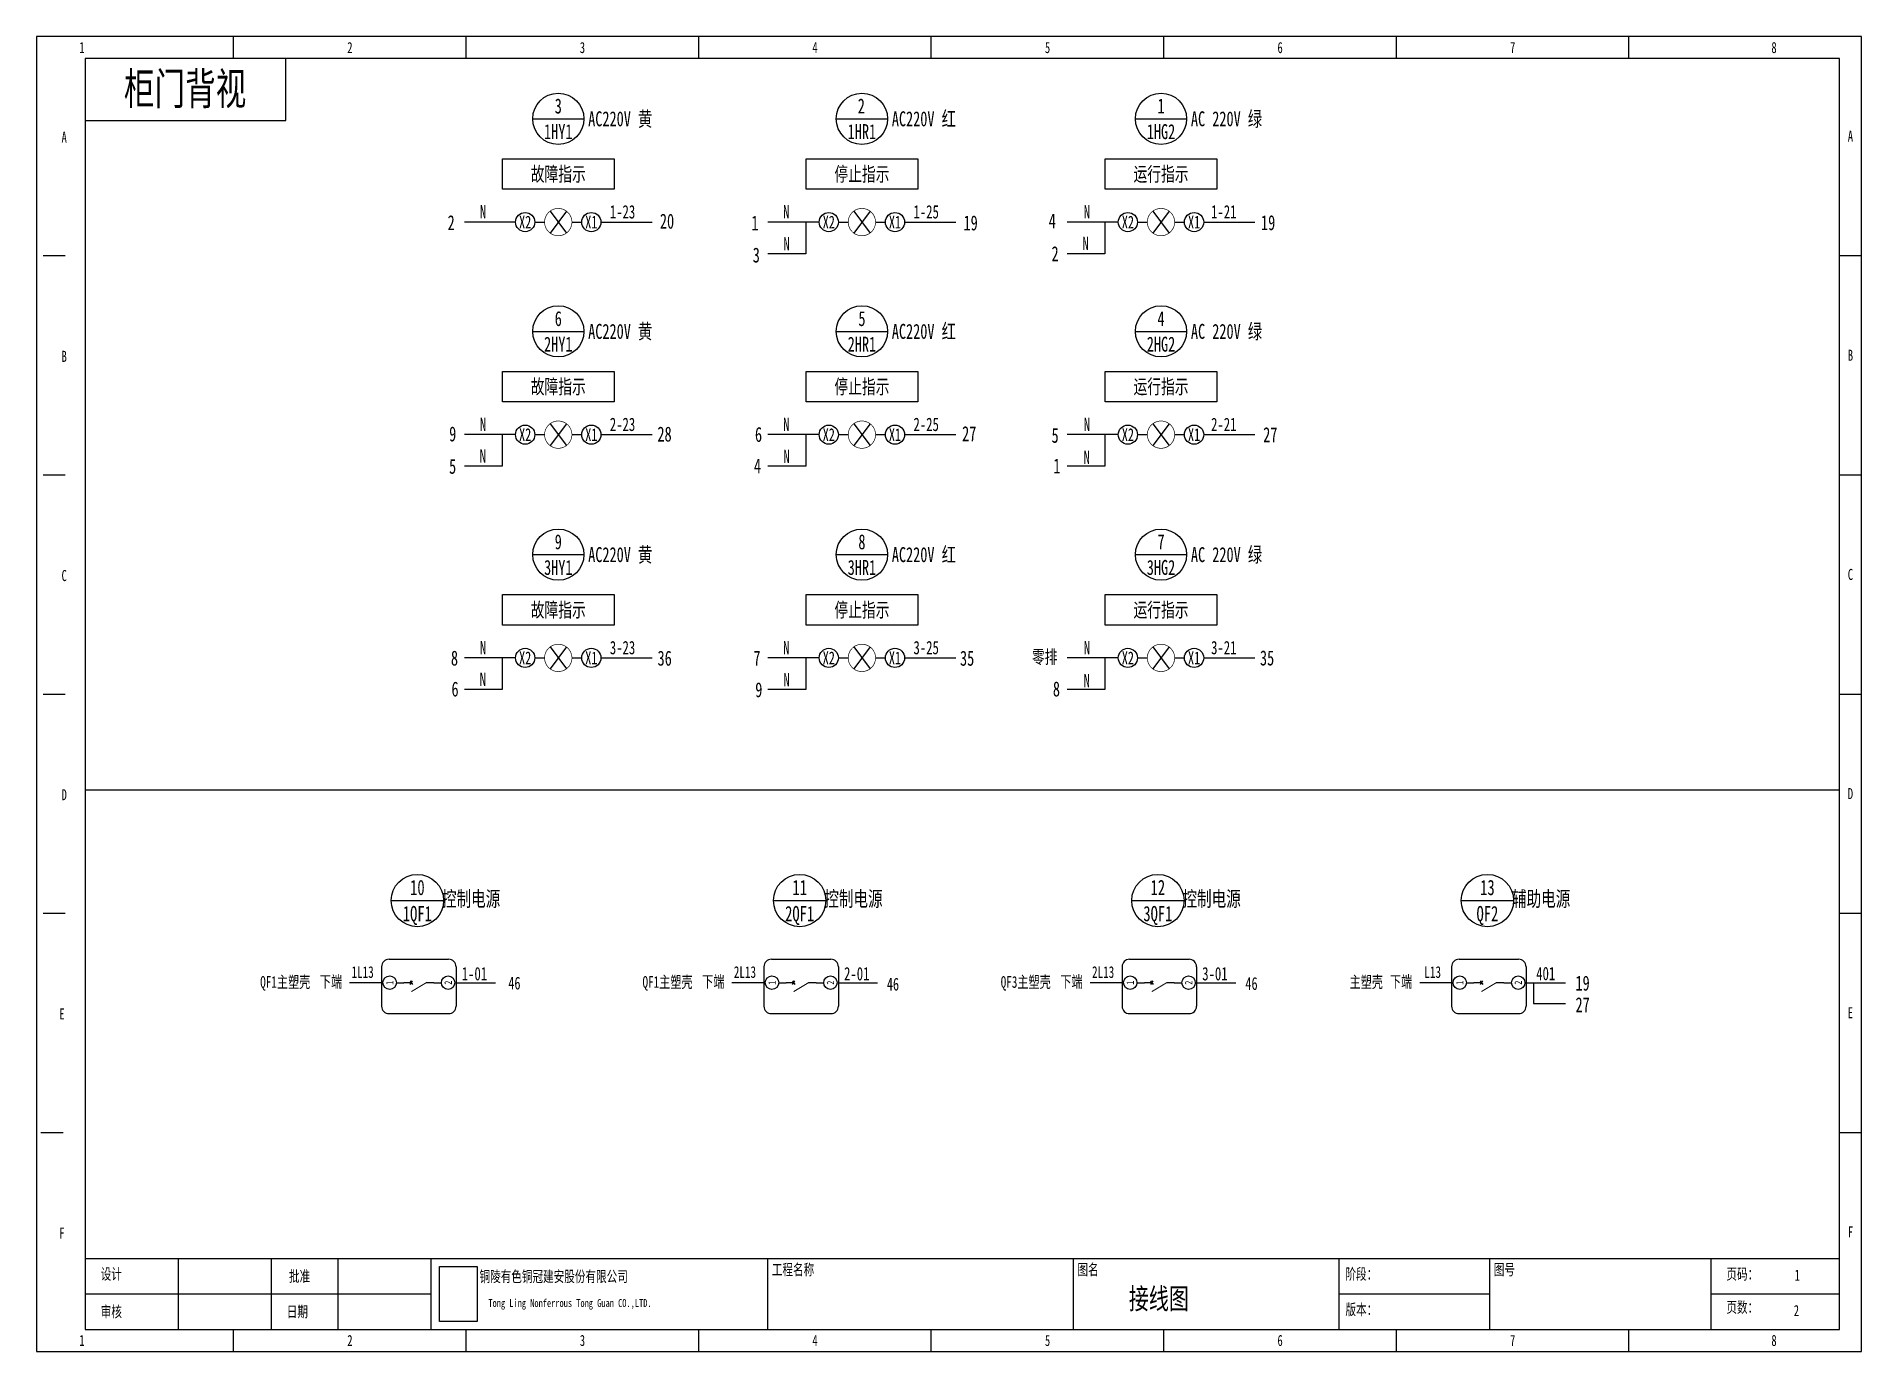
# Model space of a CAD drawing. Header units: millimetres. Extents: x 401220 to 2750366, y -101310 to 943175.
# Drawn here: x 1110437 to 1171020, y 390497 to 434170 of the extents above; entities that cross this region are included whole.
import ezdxf
from ezdxf.enums import TextEntityAlignment as Align

# ---------------------------------------------------------------- set-up
doc = ezdxf.new("R2010")
doc.units = ezdxf.units.MM
doc.styles.add('IDQSTYLE', font='NSimSun.ttf', dxfattribs={"width": 0.7})

msp = doc.modelspace()

# ---------------------------------------------------------------- texts
at = {"style": 'IDQSTYLE', "width": 0.7}
for s, p in [('1', (1111943.83411, 433508.16876)), ('2', (1120840.1531, 433508.16876)), ('3', (1128560.09934, 433508.16876)), ('4', (1136280.04557, 433508.16876)), ('5', (1143999.99181, 433508.16876)), ('6', (1151719.93805, 433508.16876)), ('7', (1159439.88428, 433508.16876)), ('8', (1168115.63338, 433508.16876)), ('A', (1111355.64773, 430530.47521)), ('A', (1170652.18715, 430567.23686)), ('B', (1111355.64773, 423251.66876)), ('B', (1170652.18715, 423288.43041)), ('C', (1111355.64773, 415972.86231)), ('C', (1170652.18715, 416009.62396)), ('D', (1111355.64773, 408694.05586)), ('D', (1170652.18715, 408730.8175)), ('E', (1111282.12443, 401415.24941)), ('E', (1170652.18715, 401452.01105)), ('F', (1111282.12443, 394136.44295)), ('F', (1170652.18715, 394173.2046)), ('1', (1111943.83411, 390570.56303)), ('2', (1120840.1531, 390570.56303)), ('3', (1128560.09934, 390570.56303)), ('4', (1136280.04557, 390570.56303)), ('5', (1143999.99181, 390570.56303)), ('6', (1151719.93805, 390570.56303)), ('7', (1159439.88428, 390570.56303)), ('8', (1168115.63338, 390570.56303))]:
    msp.add_text(s, height=368.35172, dxfattribs=at).set_placement(p, align=Align.BOTTOM_CENTER)
msp.add_text('柜门背视', height=1063.019276, dxfattribs=at).set_placement((1115370.94777, 432456.04341), align=Align.MIDDLE)
for s, height, p in [('3', 496.07566, (1127757.93934, 431860.90499)), ('2', 496.07566, (1137817.09266, 431860.90499)), ('1', 496.07566, (1147766.68721, 431860.90499)), ('1HY1', 496.075662, (1127757.93934, 431010.48957)), ('1HR1', 496.075662, (1137837.82219, 431010.48957)), ('1HG2', 496.075662, (1147766.68721, 431010.48957)), ('故障指示', 478.358674, (1127757.93934, 429601.47231)), ('停止指示', 478.358674, (1137837.82219, 429600.40391)), ('运行指示', 478.358674, (1147766.68721, 429601.47231)), ('N', 443.10416, (1125259.89672, 428348.05324)), ('1-23', 443.104155, (1129890.6126, 428348.05324)), ('N', 443.10416, (1135326.0005, 428348.05324)), ('1-25', 443.104155, (1139970.63181, 428348.05324)), ('N', 443.10416, (1145306.41903, 428348.05324)), ('1-21', 443.104155, (1149850.2513, 428348.05324)), ('2', 496.07566, (1124201.67417, 427986.188)), ('X2', 425.20771, (1126658.06906, 428005.68836)), ('X1', 425.20771, (1128854.97557, 428005.68836)), ('20', 497.818624, (1131367.47548, 428035.85788)), ('1', 496.07566, (1134286.75574, 427975.71588)), ('X2', 425.20771, (1136737.95192, 428005.68836)), ('X1', 425.20771, (1138934.85842, 428005.68836)), ('19', 497.818624, (1141445.98702, 427978.23224)), ('4', 496.07566, (1144156.04626, 428042.39576)), ('X2', 425.20771, (1146666.81694, 428005.68836)), ('X1', 425.20771, (1148863.72344, 428005.68836)), ('19', 497.818624, (1151322.97633, 427986.67558)), ('3', 496.07566, (1134330.4868, 426912.00509)), ('N', 443.10416, (1135336.35606, 427284.77372)), ('2', 496.07566, (1144249.9308, 426955.88542)), ('N', 443.10416, (1145263.45151, 427297.17214)), ('6', 496.07566, (1127757.93934, 424801.75942)), ('5', 496.07566, (1137837.82219, 424801.75942)), ('4', 496.07566, (1147766.68721, 424801.75942)), ('2HY1', 496.075662, (1127757.93934, 423951.344)), ('2HR1', 496.075662, (1137837.82219, 423951.344)), ('2HG2', 496.075662, (1147766.68721, 423951.344)), ('故障指示', 478.358674, (1127757.93934, 422542.32674)), ('停止指示', 478.358674, (1137837.82219, 422541.25834)), ('运行指示', 478.358674, (1147766.68721, 422542.32674)), ('9', 496.07566, (1124253.65717, 420971.23152)), ('N', 443.10416, (1125259.89672, 421288.90767)), ('X2', 425.20771, (1126658.06906, 420946.54279)), ('X1', 425.20771, (1128854.97557, 420946.54279)), ('2-23', 443.104155, (1129890.6126, 421288.90767)), ('28', 497.818624, (1131285.18101, 420965.85177)), ('6', 496.07566, (1134404.94544, 420954.67835)), ('N', 443.10416, (1135326.0005, 421288.90767)), ('X2', 425.20771, (1136737.95192, 420946.54279)), ('X1', 425.20771, (1138934.85842, 420946.54279)), ('2-25', 443.104155, (1139970.63181, 421288.90767)), ('27', 497.818624, (1141401.09137, 420978.94324)), ('5', 496.07566, (1144250.65048, 420924.13468)), ('N', 443.10416, (1145306.41903, 421288.90767)), ('X2', 425.20771, (1146666.81694, 420946.54279)), ('X1', 425.20771, (1148863.72344, 420946.54279)), ('2-21', 443.104155, (1149850.2513, 421288.90767)), ('27', 497.818624, (1151395.39598, 420945.55348)), ('N', 443.10416, (1125254.70363, 420238.02657)), ('5', 496.07566, (1124250.63474, 419895.19516)), ('4', 496.07566, (1134371.84209, 419908.93256)), ('N', 443.10416, (1135336.35606, 420225.62814)), ('1', 496.07566, (1144311.10419, 419906.77616)), ('N', 443.10416, (1145301.25707, 420195.71072)), ('9', 496.07566, (1127757.93934, 417387.60886)), ('8', 496.07566, (1137837.82219, 417387.60886)), ('7', 496.07566, (1147766.68721, 417387.60886)), ('3HY1', 496.075662, (1127757.93934, 416537.19344)), ('3HR1', 496.075662, (1137837.82219, 416537.19344)), ('3HG2', 496.075662, (1147766.68721, 416537.19344)), ('故障指示', 478.358674, (1127757.93934, 415128.17617)), ('停止指示', 478.358674, (1137837.82219, 415127.10777)), ('运行指示', 478.358674, (1147766.68721, 415128.17617)), ('N', 443.10416, (1125259.89672, 413874.7571)), ('3-23', 443.104155, (1129890.6126, 413874.7571)), ('N', 443.10416, (1135326.0005, 413874.7571)), ('3-25', 443.104155, (1139970.63181, 413874.7571)), ('零排', 443.104155, (1143905.28434, 413565.49746)), ('N', 443.10416, (1145306.41903, 413874.7571)), ('3-21', 443.104155, (1149850.2513, 413874.7571)), ('8', 496.07566, (1124311.74662, 413526.9691)), ('X2', 425.20771, (1126658.06906, 413532.39223)), ('X1', 425.20771, (1128854.97557, 413532.39223)), ('36', 497.818624, (1131289.95223, 413524.43732)), ('7', 496.07566, (1134352.68409, 413523.98385)), ('X2', 425.20771, (1136737.95192, 413532.39223)), ('X1', 425.20771, (1138934.85842, 413532.39223)), ('35', 497.818624, (1141329.37119, 413521.40273)), ('X2', 425.20771, (1146666.81694, 413532.39223)), ('X1', 425.20771, (1148863.72344, 413532.39223)), ('35', 497.818624, (1151287.20139, 413530.9903)), ('6', 496.07566, (1124330.63778, 412498.27007)), ('N', 443.10416, (1125254.70363, 412823.876)), ('9', 496.07566, (1134415.04739, 412474.20819)), ('N', 443.10416, (1135336.35606, 412811.47758)), ('8', 496.07566, (1144294.36073, 412501.45833)), ('N', 443.10416, (1145301.25707, 412781.56015)), ('10', 506.768077, (1123079.89112, 405908.53907)), ('11', 506.768077, (1135771.17451, 405908.53907)), ('12', 506.768077, (1147661.6117, 405908.53907)), ('13', 506.768077, (1158601.9829, 405908.53907)), ('控制电源', 506.768077, (1124864.58133, 405533.74607)), ('控制电源', 506.768077, (1137555.86472, 405533.74607)), ('控制电源', 506.768077, (1149446.3019, 405533.74607)), ('辅助电源', 506.768077, (1160386.67311, 405533.74607)), ('1QF1', 506.768077, (1123079.89112, 405039.7938)), ('2QF1', 506.768077, (1135771.17451, 405039.7938)), ('3QF1', 506.768077, (1147661.6117, 405039.7938)), ('QF2', 506.768077, (1158601.9829, 405039.7938)), ('1-01', 443.104155, (1124974.29858, 403044.6684)), ('46', 425.550404, (1126302.06684, 402733.83719)), ('2-01', 443.104155, (1137665.58198, 403044.6684)), ('46', 425.550404, (1138867.68135, 402698.46479)), ('3-01', 443.104155, (1149556.01916, 403044.6684)), ('46', 425.550404, (1150769.3676, 402719.0531)), ('401', 443.104155, (1160538.65013, 403050.737)), ('19', 497.818624, (1161760.16065, 402731.47209)), ('27', 497.818624, (1161763.1634, 402012.39465)), ('接线图', 696.184752, (1147695.877, 392253.67304))]:
    msp.add_text(s, height=height, dxfattribs=at).set_placement(p, align=Align.MIDDLE_CENTER)
for s, p in [('AC220V 黄', (1128750.09066, 431435.69728)), ('AC220V 红', (1138829.97352, 431435.69728)), ('AC 220V 绿', (1148758.83853, 431435.69728)), ('AC220V 黄', (1128750.09066, 424376.55171)), ('AC220V 红', (1138829.97352, 424376.55171)), ('AC 220V 绿', (1148758.83853, 424376.55171)), ('AC220V 黄', (1128750.09066, 416962.40115)), ('AC220V 红', (1138829.97352, 416962.40115)), ('AC 220V 绿', (1148758.83853, 416962.40115))]:
    msp.add_text(s, height=496.075662, dxfattribs=at).set_placement(p, align=Align.MIDDLE_LEFT)
at = {"ltscale": 0.8, "style": 'IDQSTYLE', "width": 0.7}
for s, p in [('QF1主塑壳', (1118694.36052, 402770.25257)), ('下端', (1120213.2239, 402781.93224)), ('1L13', (1121262.63075, 403099.40059)), ('QF1主塑壳', (1131385.64391, 402770.25257)), ('下端', (1132904.50729, 402781.93224)), ('2L13', (1133953.91414, 403099.40059)), ('QF3主塑壳', (1143276.08109, 402770.25257)), ('下端', (1144794.94447, 402781.93224)), ('2L13', (1145844.35133, 403099.40059)), ('主塑壳', (1154580.50199, 402770.25257)), ('下端', (1155735.31568, 402781.93224)), ('L13', (1156784.72253, 403099.40059))]:
    msp.add_text(s, height=387.24075, dxfattribs=at).set_placement(p, align=Align.MIDDLE_CENTER)
at = {"style": 'IDQSTYLE', "width": 0.7}
for s, p in [('1', (1122284.6986, 402746.69578)), ('2', (1124224.38796, 402746.69578)), ('1', (1134975.98199, 402746.69578)), ('2', (1136915.67135, 402746.69578)), ('1', (1146866.41918, 402746.69578)), ('2', (1148806.10853, 402746.69578)), ('1', (1157806.79038, 402746.69578)), ('2', (1159746.47974, 402746.69578))]:
    msp.add_text(s, height=247.11469, rotation=90, dxfattribs=at).set_placement(p, align=Align.CENTER)
for s, p in [('设计', (1112568.78213, 392776.26195)), ('批准', (1118818.26242, 392702.73865)), ('工程名称', (1134846.34127, 392923.30855)), ('图名', (1144992.55633, 392923.30855)), ('阶段：', (1153888.87532, 392776.26195)), ('图号', (1158814.93625, 392923.30855)), ('页码：', (1166534.88249, 392776.26195)), ('审核', (1112568.78213, 391526.36589)), ('日期', (1118744.73912, 391526.36589)), ('版本：', (1153888.87532, 391599.88919)), ('页数：', (1166534.88249, 391673.41249))]:
    msp.add_text(s, height=368.35172, dxfattribs=at).set_placement(p, align=Align.BOTTOM_LEFT)
for s, height, p in [('铜陵有色铜冠建安股份有限公司', 368.3517204, (1125142.87061, 393175.42321)), ('Tong Ling Nonferrous Tong Guan CO.,LTD.', 265.2132387, (1125436.9638, 392240.24804))]:
    msp.add_text(s, height=height, dxfattribs=at).set_placement(p, align=Align.TOP_LEFT)
for s, p in [('1', (1168887.62801, 392849.78525)), ('2', (1168858.24426, 391673.41249))]:
    msp.add_text(s, height=368.35172, dxfattribs=at).set_placement(p, align=Align.CENTER)

# ---------------------------------------------------------------- linework, layer by layer
at = {"ltscale": 4}
for p, q in [((1116980.17998, 433434.64546), (1116980.17998, 434169.87843)), ((1124700.12622, 433434.64546), (1124700.12622, 434169.87843)), ((1132420.07246, 433434.64546), (1132420.07246, 434169.87843)), ((1140140.01869, 433434.64546), (1140140.01869, 434169.87843)), ((1147859.96493, 433434.64546), (1147859.96493, 434169.87843)), ((1155579.91116, 433434.64546), (1155579.91116, 434169.87843)), ((1163299.8574, 433434.64546), (1163299.8574, 434169.87843)), ((1110657.1764, 426891.07198), (1111392.40938, 426891.07198)), ((1170284.57066, 426891.07198), (1171019.80363, 426891.07198)), ((1110657.1764, 419612.26553), (1111392.40938, 419612.26553)), ((1170284.57066, 419612.26553), (1171019.80363, 419612.26553)), ((1110657.1764, 412333.45908), (1111392.40938, 412333.45908)), ((1170284.57066, 412333.45908), (1171019.80363, 412333.45908)), ((1110657.1764, 405054.65263), (1111392.40938, 405054.65263)), ((1170284.57066, 405054.65263), (1171019.80363, 405054.65263)), ((1110583.6531, 397775.84618), (1111318.88608, 397775.84618)), ((1170284.57066, 397775.84618), (1171019.80363, 397775.84618)), ((1112054.11905, 393585.01822), (1170284.57066, 393585.01822)), ((1115142.09755, 393585.01822), (1115142.09755, 391232.2727)), ((1118230.07604, 393585.01822), (1118230.07604, 391232.2727)), ((1120435.77497, 393585.01822), (1120435.77497, 391232.2727)), ((1123523.75346, 393585.01822), (1123523.75346, 391232.2727)), ((1134699.29468, 393585.01822), (1134699.29468, 391232.2727)), ((1144845.50973, 393585.01822), (1144845.50973, 391232.2727)), ((1153668.30543, 393585.01822), (1153668.30543, 391232.2727)), ((1158667.88966, 393585.01822), (1158667.88966, 391232.2727)), ((1166020.21941, 393585.01822), (1166020.21941, 391232.2727)), ((1112054.11905, 392408.64546), (1123523.75346, 392408.64546)), ((1153668.30543, 392408.64546), (1158667.88966, 392408.64546)), ((1166020.21941, 392408.64546), (1170284.57066, 392408.64546)), ((1116980.17998, 390497.03973), (1116980.17998, 391232.2727)), ((1124700.12622, 390497.03973), (1124700.12622, 391232.2727)), ((1132420.07246, 390497.03973), (1132420.07246, 391232.2727)), ((1140140.01869, 390497.03973), (1140140.01869, 391232.2727)), ((1147859.96493, 390497.03973), (1147859.96493, 391232.2727)), ((1155579.91116, 390497.03973), (1155579.91116, 391232.2727)), ((1163299.8574, 390497.03973), (1163299.8574, 391232.2727))]:
    msp.add_line(p, q, dxfattribs=at)
for p, q in [((1120246.65986, 433434.64546), (1112054.11905, 433434.64546)), ((1112054.11905, 431374.99484), (1118710.39226, 431374.99484)), ((1126907.52392, 431435.69728), (1128608.35476, 431435.69728)), ((1136987.40677, 431435.69728), (1138688.23761, 431435.69728)), ((1146916.27179, 431435.69728), (1148617.10263, 431435.69728)), ((1125906.56512, 430105.94498), (1129609.31355, 430105.94498)), ((1125906.56512, 429096.99963), (1125906.56512, 430105.94498)), ((1129609.31355, 430105.94498), (1129609.31355, 429096.99963)), ((1135986.44798, 430105.94498), (1139689.19641, 430105.94498)), ((1135986.44798, 429096.99963), (1135986.44798, 430105.94498)), ((1139689.19641, 430105.94498), (1139689.19641, 429096.99963)), ((1145915.31299, 430105.94498), (1149618.06143, 430105.94498)), ((1145915.31299, 429096.99963), (1145915.31299, 430105.94498)), ((1149618.06143, 430105.94498), (1149618.06143, 429096.99963)), ((1129609.31355, 429096.99963), (1125906.56512, 429096.99963)), ((1139689.19641, 429096.99963), (1135986.44798, 429096.99963)), ((1149618.06143, 429096.99963), (1145915.31299, 429096.99963)), ((1127484.38957, 428368.53233), (1128028.65544, 427642.8445)), ((1137564.27243, 428368.53233), (1138108.5383, 427642.8445)), ((1147493.13744, 428368.53233), (1148037.40331, 427642.8445)), ((1126340.5803, 428005.68825), (1124639.74946, 428005.68825)), ((1126976.97485, 428005.68836), (1127189.57889, 428005.68842)), ((1127189.57889, 428005.68842), (1127302.96762, 428005.68842)), ((1128210.0774, 428005.68842), (1128323.46612, 428005.68842)), ((1128323.46612, 428005.68842), (1128536.06978, 428005.68836)), ((1129175.29837, 428005.68825), (1130876.12921, 428005.68825)), ((1136420.46316, 428005.68825), (1134719.63232, 428005.68825)), ((1135970.66879, 428005.68825), (1135970.66879, 426956.49678)), ((1137056.8577, 428005.68836), (1137269.46175, 428005.68842)), ((1137269.46175, 428005.68842), (1137382.85047, 428005.68842)), ((1138289.96025, 428005.68842), (1138403.34898, 428005.68842)), ((1138403.34898, 428005.68842), (1138615.95264, 428005.68836)), ((1139255.18123, 428005.68825), (1140956.01207, 428005.68825)), ((1146349.32817, 428005.68825), (1144648.49733, 428005.68825)), ((1145899.5338, 428005.68825), (1145899.5338, 426956.49678)), ((1146985.72272, 428005.68836), (1147198.32677, 428005.68842)), ((1147198.32677, 428005.68842), (1147311.71549, 428005.68842)), ((1148218.82527, 428005.68842), (1148332.21399, 428005.68842)), ((1148332.21399, 428005.68842), (1148544.81766, 428005.68836)), ((1149184.04624, 428005.68825), (1150884.87708, 428005.68825)), ((1135970.66879, 426956.49678), (1134719.63232, 426956.49678)), ((1145899.5338, 426956.49678), (1144648.49733, 426956.49678)), ((1126907.52392, 424376.55171), (1128608.35476, 424376.55171)), ((1136987.40677, 424376.55171), (1138688.23761, 424376.55171)), ((1146916.27179, 424376.55171), (1148617.10263, 424376.55171)), ((1125906.56512, 423046.79941), (1129609.31355, 423046.79941)), ((1125906.56512, 422037.85406), (1125906.56512, 423046.79941)), ((1129609.31355, 423046.79941), (1129609.31355, 422037.85406)), ((1135986.44798, 423046.79941), (1139689.19641, 423046.79941)), ((1135986.44798, 422037.85406), (1135986.44798, 423046.79941)), ((1139689.19641, 423046.79941), (1139689.19641, 422037.85406)), ((1145915.31299, 423046.79941), (1149618.06143, 423046.79941)), ((1145915.31299, 422037.85406), (1145915.31299, 423046.79941)), ((1149618.06143, 423046.79941), (1149618.06143, 422037.85406)), ((1129609.31355, 422037.85406), (1125906.56512, 422037.85406)), ((1139689.19641, 422037.85406), (1135986.44798, 422037.85406)), ((1149618.06143, 422037.85406), (1145915.31299, 422037.85406)), ((1127484.38957, 421309.38676), (1128028.65544, 420583.69893)), ((1137564.27243, 421309.38676), (1138108.5383, 420583.69893)), ((1147493.13744, 421309.38676), (1148037.40331, 420583.69893)), ((1126340.5803, 420946.54268), (1124639.74946, 420946.54268)), ((1125890.78593, 420946.54268), (1125890.78593, 419897.3512)), ((1126976.97485, 420946.54279), (1127189.57889, 420946.54285)), ((1127189.57889, 420946.54285), (1127302.96762, 420946.54285)), ((1128210.0774, 420946.54285), (1128323.46612, 420946.54285)), ((1128323.46612, 420946.54285), (1128536.06978, 420946.54279)), ((1129175.29837, 420946.54268), (1130876.12921, 420946.54268)), ((1136420.46316, 420946.54268), (1134719.63232, 420946.54268)), ((1135970.66879, 420946.54268), (1135970.66879, 419897.3512)), ((1137056.8577, 420946.54279), (1137269.46175, 420946.54285)), ((1137269.46175, 420946.54285), (1137382.85047, 420946.54285)), ((1138289.96025, 420946.54285), (1138403.34898, 420946.54285)), ((1138403.34898, 420946.54285), (1138615.95264, 420946.54279)), ((1139255.18123, 420946.54268), (1140956.01207, 420946.54268)), ((1146349.32817, 420946.54268), (1144648.49733, 420946.54268)), ((1145899.5338, 420946.54268), (1145899.5338, 419897.3512)), ((1146985.72272, 420946.54279), (1147198.32677, 420946.54285)), ((1147198.32677, 420946.54285), (1147311.71549, 420946.54285)), ((1148218.82527, 420946.54285), (1148332.21399, 420946.54285)), ((1148332.21399, 420946.54285), (1148544.81766, 420946.54279)), ((1149184.04624, 420946.54268), (1150884.87708, 420946.54268)), ((1125890.78593, 419897.3512), (1124639.74946, 419897.3512)), ((1135970.66879, 419897.3512), (1134719.63232, 419897.3512)), ((1145899.5338, 419897.3512), (1144648.49733, 419897.3512)), ((1126907.52392, 416962.40115), (1128608.35476, 416962.40115)), ((1136987.40677, 416962.40115), (1138688.23761, 416962.40115)), ((1146916.27179, 416962.40115), (1148617.10263, 416962.40115)), ((1125906.56512, 415632.64885), (1129609.31355, 415632.64885)), ((1125906.56512, 414623.7035), (1125906.56512, 415632.64885)), ((1129609.31355, 415632.64885), (1129609.31355, 414623.7035)), ((1135986.44798, 415632.64885), (1139689.19641, 415632.64885)), ((1135986.44798, 414623.7035), (1135986.44798, 415632.64885)), ((1139689.19641, 415632.64885), (1139689.19641, 414623.7035)), ((1145915.31299, 415632.64885), (1149618.06143, 415632.64885)), ((1145915.31299, 414623.7035), (1145915.31299, 415632.64885)), ((1149618.06143, 415632.64885), (1149618.06143, 414623.7035)), ((1129609.31355, 414623.7035), (1125906.56512, 414623.7035)), ((1139689.19641, 414623.7035), (1135986.44798, 414623.7035)), ((1149618.06143, 414623.7035), (1145915.31299, 414623.7035)), ((1127484.38957, 413895.23619), (1128028.65544, 413169.54837)), ((1137564.27243, 413895.23619), (1138108.5383, 413169.54837)), ((1147493.13744, 413895.23619), (1148037.40331, 413169.54837)), ((1126340.5803, 413532.39212), (1124639.74946, 413532.39212)), ((1125890.78593, 413532.39212), (1125890.78593, 412483.20064)), ((1126976.97485, 413532.39223), (1127189.57889, 413532.39228)), ((1127189.57889, 413532.39228), (1127302.96762, 413532.39228)), ((1128210.0774, 413532.39228), (1128323.46612, 413532.39228)), ((1128323.46612, 413532.39228), (1128536.06978, 413532.39223)), ((1129175.29837, 413532.39212), (1130876.12921, 413532.39212)), ((1136420.46316, 413532.39212), (1134719.63232, 413532.39212)), ((1135970.66879, 413532.39212), (1135970.66879, 412483.20064)), ((1137056.8577, 413532.39223), (1137269.46175, 413532.39228)), ((1137269.46175, 413532.39228), (1137382.85047, 413532.39228)), ((1138289.96025, 413532.39228), (1138403.34898, 413532.39228)), ((1138403.34898, 413532.39228), (1138615.95264, 413532.39223)), ((1139255.18123, 413532.39212), (1140956.01207, 413532.39212)), ((1146349.32817, 413532.39212), (1144648.49733, 413532.39212)), ((1145899.5338, 413532.39212), (1145899.5338, 412483.20064)), ((1146985.72272, 413532.39223), (1147198.32677, 413532.39228)), ((1147198.32677, 413532.39228), (1147311.71549, 413532.39228)), ((1148218.82527, 413532.39228), (1148332.21399, 413532.39228)), ((1148332.21399, 413532.39228), (1148544.81766, 413532.39223)), ((1149184.04624, 413532.39212), (1150884.87708, 413532.39212)), ((1125890.78593, 412483.20064), (1124639.74946, 412483.20064)), ((1135970.66879, 412483.20064), (1134719.63232, 412483.20064)), ((1145899.5338, 412483.20064), (1144648.49733, 412483.20064)), ((1112054.11905, 409145.62105), (1170284.57066, 409145.62105)), ((1122211.14585, 405474.16643), (1123948.63639, 405474.16643)), ((1134902.42924, 405474.16643), (1136639.91979, 405474.16643)), ((1146792.86642, 405474.16643), (1148530.35697, 405474.16643)), ((1157733.23762, 405474.16643), (1159470.72817, 405474.16643)), ((1122139.33522, 403523.0766), (1124116.25277, 403523.0766)), ((1134830.61861, 403523.0766), (1136807.53616, 403523.0766)), ((1146721.05579, 403523.0766), (1148697.97335, 403523.0766)), ((1157661.427, 403523.0766), (1159638.34455, 403523.0766)), ((1121892.22052, 403275.96191), (1121892.22052, 401964.81244)), ((1124363.36747, 403275.96191), (1124363.36747, 401964.81192)), ((1134583.50392, 403275.96191), (1134583.50392, 401964.81244)), ((1137054.65086, 403275.96191), (1137054.65086, 401964.81192)), ((1146473.9411, 403275.96191), (1146473.9411, 401964.81244)), ((1148945.08804, 403275.96191), (1148945.08804, 401964.81192)), ((1157414.3123, 403275.96191), (1157414.3123, 401964.81244)), ((1159885.45925, 403275.96191), (1159885.45925, 401964.81192)), ((1121563.44171, 402743.32456), (1120831.98221, 402743.32456)), ((1121889.61665, 402743.32456), (1121158.15716, 402743.32456)), ((1122383.54448, 402746.69578), (1122633.56461, 402746.69578)), ((1122880.6793, 402746.69576), (1122633.56461, 402746.69578)), ((1122837.46223, 402811.56886), (1122923.89637, 402681.82267)), ((1122845.31987, 402681.82267), (1122922.32485, 402811.56885)), ((1123622.02338, 402746.6957), (1123374.90869, 402746.69572)), ((1123622.02338, 402746.69578), (1123878.42739, 402746.69578)), ((1124363.36747, 402746.69578), (1125668.91464, 402746.69578)), ((1134254.7251, 402743.32456), (1133523.26561, 402743.32456)), ((1134580.90005, 402743.32456), (1133849.44055, 402743.32456)), ((1135074.82787, 402746.69578), (1135324.848, 402746.69578)), ((1135571.96269, 402746.69576), (1135324.848, 402746.69578)), ((1135528.74562, 402811.56886), (1135615.17976, 402681.82267)), ((1135536.60326, 402681.82267), (1135613.60825, 402811.56885)), ((1136313.30678, 402746.6957), (1136066.19208, 402746.69572)), ((1136313.30678, 402746.69578), (1136569.71078, 402746.69578)), ((1137054.65086, 402746.69578), (1138360.19804, 402746.69578)), ((1146145.16229, 402743.32456), (1145413.70279, 402743.32456)), ((1146471.33723, 402743.32456), (1145739.87774, 402743.32456)), ((1146965.26505, 402746.69578), (1147215.28518, 402746.69578)), ((1147462.39988, 402746.69576), (1147215.28518, 402746.69578)), ((1147419.18281, 402811.56886), (1147505.61695, 402681.82267)), ((1147427.04045, 402681.82267), (1147504.04543, 402811.56885)), ((1148203.74396, 402746.6957), (1147956.62927, 402746.69572)), ((1148203.74396, 402746.69578), (1148460.14796, 402746.69578)), ((1148945.08804, 402746.69578), (1150250.63522, 402746.69578)), ((1157085.53349, 402743.32456), (1156354.07399, 402743.32456)), ((1157411.70843, 402743.32456), (1156680.24894, 402743.32456)), ((1157905.63626, 402746.69578), (1158155.65639, 402746.69578)), ((1158402.77108, 402746.69576), (1158155.65639, 402746.69578)), ((1158359.55401, 402811.56886), (1158445.98815, 402681.82267)), ((1158367.41165, 402681.82267), (1158444.41663, 402811.56885)), ((1159144.11516, 402746.6957), (1158897.00047, 402746.69572)), ((1159144.11516, 402746.69578), (1159400.51916, 402746.69578)), ((1159885.45925, 402746.69578), (1161191.00642, 402746.69578)), ((1160134.93846, 402746.69578), (1160134.93846, 402051.37516)), ((1122139.33522, 401717.69722), (1124116.25277, 401717.69722)), ((1134830.61861, 401717.69722), (1136807.53616, 401717.69722)), ((1146721.05579, 401717.69722), (1148697.97335, 401717.69722)), ((1157661.427, 401717.69722), (1159638.34455, 401717.69722)), ((1160134.93846, 402051.37516), (1161191.00642, 402051.37516))]:
    msp.add_line(p, q)
for points in [[(1110436.60651, 390497.03973), (1171019.80363, 390497.03973), (1171019.80363, 434169.87843), (1110436.60651, 434169.87843)], [(1112054.11905, 391232.2727), (1170284.57066, 391232.2727), (1170284.57066, 433434.64546), (1112054.11905, 433434.64546)]]:
    msp.add_lwpolyline(points, close=True, dxfattribs=at)
for points in [[(1118710.39226, 431374.99484), (1118710.39226, 433434.64546)], [(1128028.65544, 428368.53233), (1127484.38957, 427642.8445)], [(1138108.5383, 428368.53233), (1137564.27243, 427642.8445)], [(1148037.40331, 428368.53233), (1147493.13744, 427642.8445)], [(1128028.65544, 421309.38676), (1127484.38957, 420583.69893)], [(1138108.5383, 421309.38676), (1137564.27243, 420583.69893)], [(1148037.40331, 421309.38676), (1147493.13744, 420583.69893)], [(1128028.65544, 413895.23619), (1127484.38957, 413169.54837)], [(1138108.5383, 413895.23619), (1137564.27243, 413169.54837)], [(1148037.40331, 413895.23619), (1147493.13744, 413169.54837)]]:
    msp.add_lwpolyline(points)
at = {"const_width": 22.67774}
for points in [[(1127302.96762, 428005.68842, 1), (1128210.0774, 428005.68842, 1)], [(1137382.85047, 428005.68842, 1), (1138289.96025, 428005.68842, 1)], [(1147311.71549, 428005.68842, 1), (1148218.82527, 428005.68842, 1)], [(1127302.96762, 420946.54285, 1), (1128210.0774, 420946.54285, 1)], [(1137382.85047, 420946.54285, 1), (1138289.96025, 420946.54285, 1)], [(1147311.71549, 420946.54285, 1), (1148218.82527, 420946.54285, 1)], [(1127302.96762, 413532.39228, 1), (1128210.0774, 413532.39228, 1)], [(1137382.85047, 413532.39228, 1), (1138289.96025, 413532.39228, 1)], [(1147311.71549, 413532.39228, 1), (1148218.82527, 413532.39228, 1)]]:
    msp.add_lwpolyline(points, format="xyb", close=True, dxfattribs=at)
at = {"const_width": 34.59606}
for points in [[(1123374.90871, 402746.69572), (1122880.6793, 402450.15813)], [(1136066.1921, 402746.69572), (1135571.96269, 402450.15813)], [(1147956.62929, 402746.69572), (1147462.39988, 402450.15813)], [(1158897.00049, 402746.69572), (1158402.77108, 402450.15813)]]:
    msp.add_lwpolyline(points, dxfattribs=at)
msp.add_lwpolyline([(1123811.4258, 393317.76279), (1125066.21011, 393317.76279), (1125066.21011, 391498.94574), (1123811.4258, 391498.94574)], close=True)
for centre, radius in [((1127757.93934, 431435.69728), 850.41542), ((1137837.82219, 431435.69728), 850.41542), ((1147766.68721, 431435.69728), 850.41542), ((1126658.06906, 428005.68836), 318.90578), ((1128854.97557, 428005.68836), 318.90578), ((1136737.95192, 428005.68836), 318.90578), ((1138934.85842, 428005.68836), 318.90578), ((1146666.81694, 428005.68836), 318.90578), ((1148863.72344, 428005.68836), 318.90578), ((1127757.93934, 424376.55171), 850.41542), ((1137837.82219, 424376.55171), 850.41542), ((1147766.68721, 424376.55171), 850.41542), ((1126658.06906, 420946.54279), 318.90578), ((1128854.97557, 420946.54279), 318.90578), ((1136737.95192, 420946.54279), 318.90578), ((1138934.85842, 420946.54279), 318.90578), ((1146666.81694, 420946.54279), 318.90578), ((1148863.72344, 420946.54279), 318.90578), ((1127757.93934, 416962.40115), 850.41542), ((1137837.82219, 416962.40115), 850.41542), ((1147766.68721, 416962.40115), 850.41542), ((1126658.06906, 413532.39223), 318.90578), ((1128854.97557, 413532.39223), 318.90578), ((1136737.95192, 413532.39223), 318.90578), ((1138934.85842, 413532.39223), 318.90578), ((1146666.81694, 413532.39223), 318.90578), ((1148863.72344, 413532.39223), 318.90578), ((1123079.89112, 405474.16643), 868.74527), ((1135771.17451, 405474.16643), 868.74527), ((1147661.6117, 405474.16643), 868.74527), ((1158601.9829, 405474.16643), 868.74527), ((1122161.14125, 402746.69578), 222.40322), ((1124100.83061, 402746.69578), 222.40322), ((1134852.42464, 402746.69578), 222.40322), ((1136792.114, 402746.69578), 222.40322), ((1146742.86183, 402746.69578), 222.40322), ((1148682.55119, 402746.69578), 222.40322), ((1157683.23303, 402746.69578), 222.40322), ((1159622.92239, 402746.69578), 222.40322)]:
    msp.add_circle(centre, radius)
for centre, start, end in [((1122139.33522, 403275.96191), 90, 180), ((1124116.25277, 403275.96191), 0, 90), ((1134830.61861, 403275.96191), 90, 180), ((1136807.53616, 403275.96191), 0, 90), ((1146721.05579, 403275.96191), 90, 180), ((1148697.97335, 403275.96191), 0, 90), ((1157661.427, 403275.96191), 90, 180), ((1159638.34455, 403275.96191), 0, 90), ((1122139.33522, 401964.81192), 180, 270), ((1124116.25277, 401964.81192), 270, 0), ((1134830.61861, 401964.81192), 180, 270), ((1136807.53616, 401964.81192), 270, 0), ((1146721.05579, 401964.81192), 180, 270), ((1148697.97335, 401964.81192), 270, 0), ((1157661.427, 401964.81192), 180, 270), ((1159638.34455, 401964.81192), 270, 0)]:
    msp.add_arc(centre, 247.11469, start, end)
for p in [(1127756.52251, 428005.68842), (1137836.40536, 428005.68842), (1147765.27038, 428005.68842), (1127756.52251, 420946.54285), (1137836.40536, 420946.54285), (1147765.27038, 420946.54285), (1127756.52251, 413532.39228), (1137836.40536, 413532.39228), (1147765.27038, 413532.39228)]:
    msp.add_point(p)

msp.set_redraw_order([(e.dxf.handle, doc.entitydb.next_handle()) for e in msp.query("TEXT MTEXT ATTDEF DIMENSION ARC_DIMENSION")])  # texts and dimensions are drawn at this point

doc.saveas('drawing.dxf')
